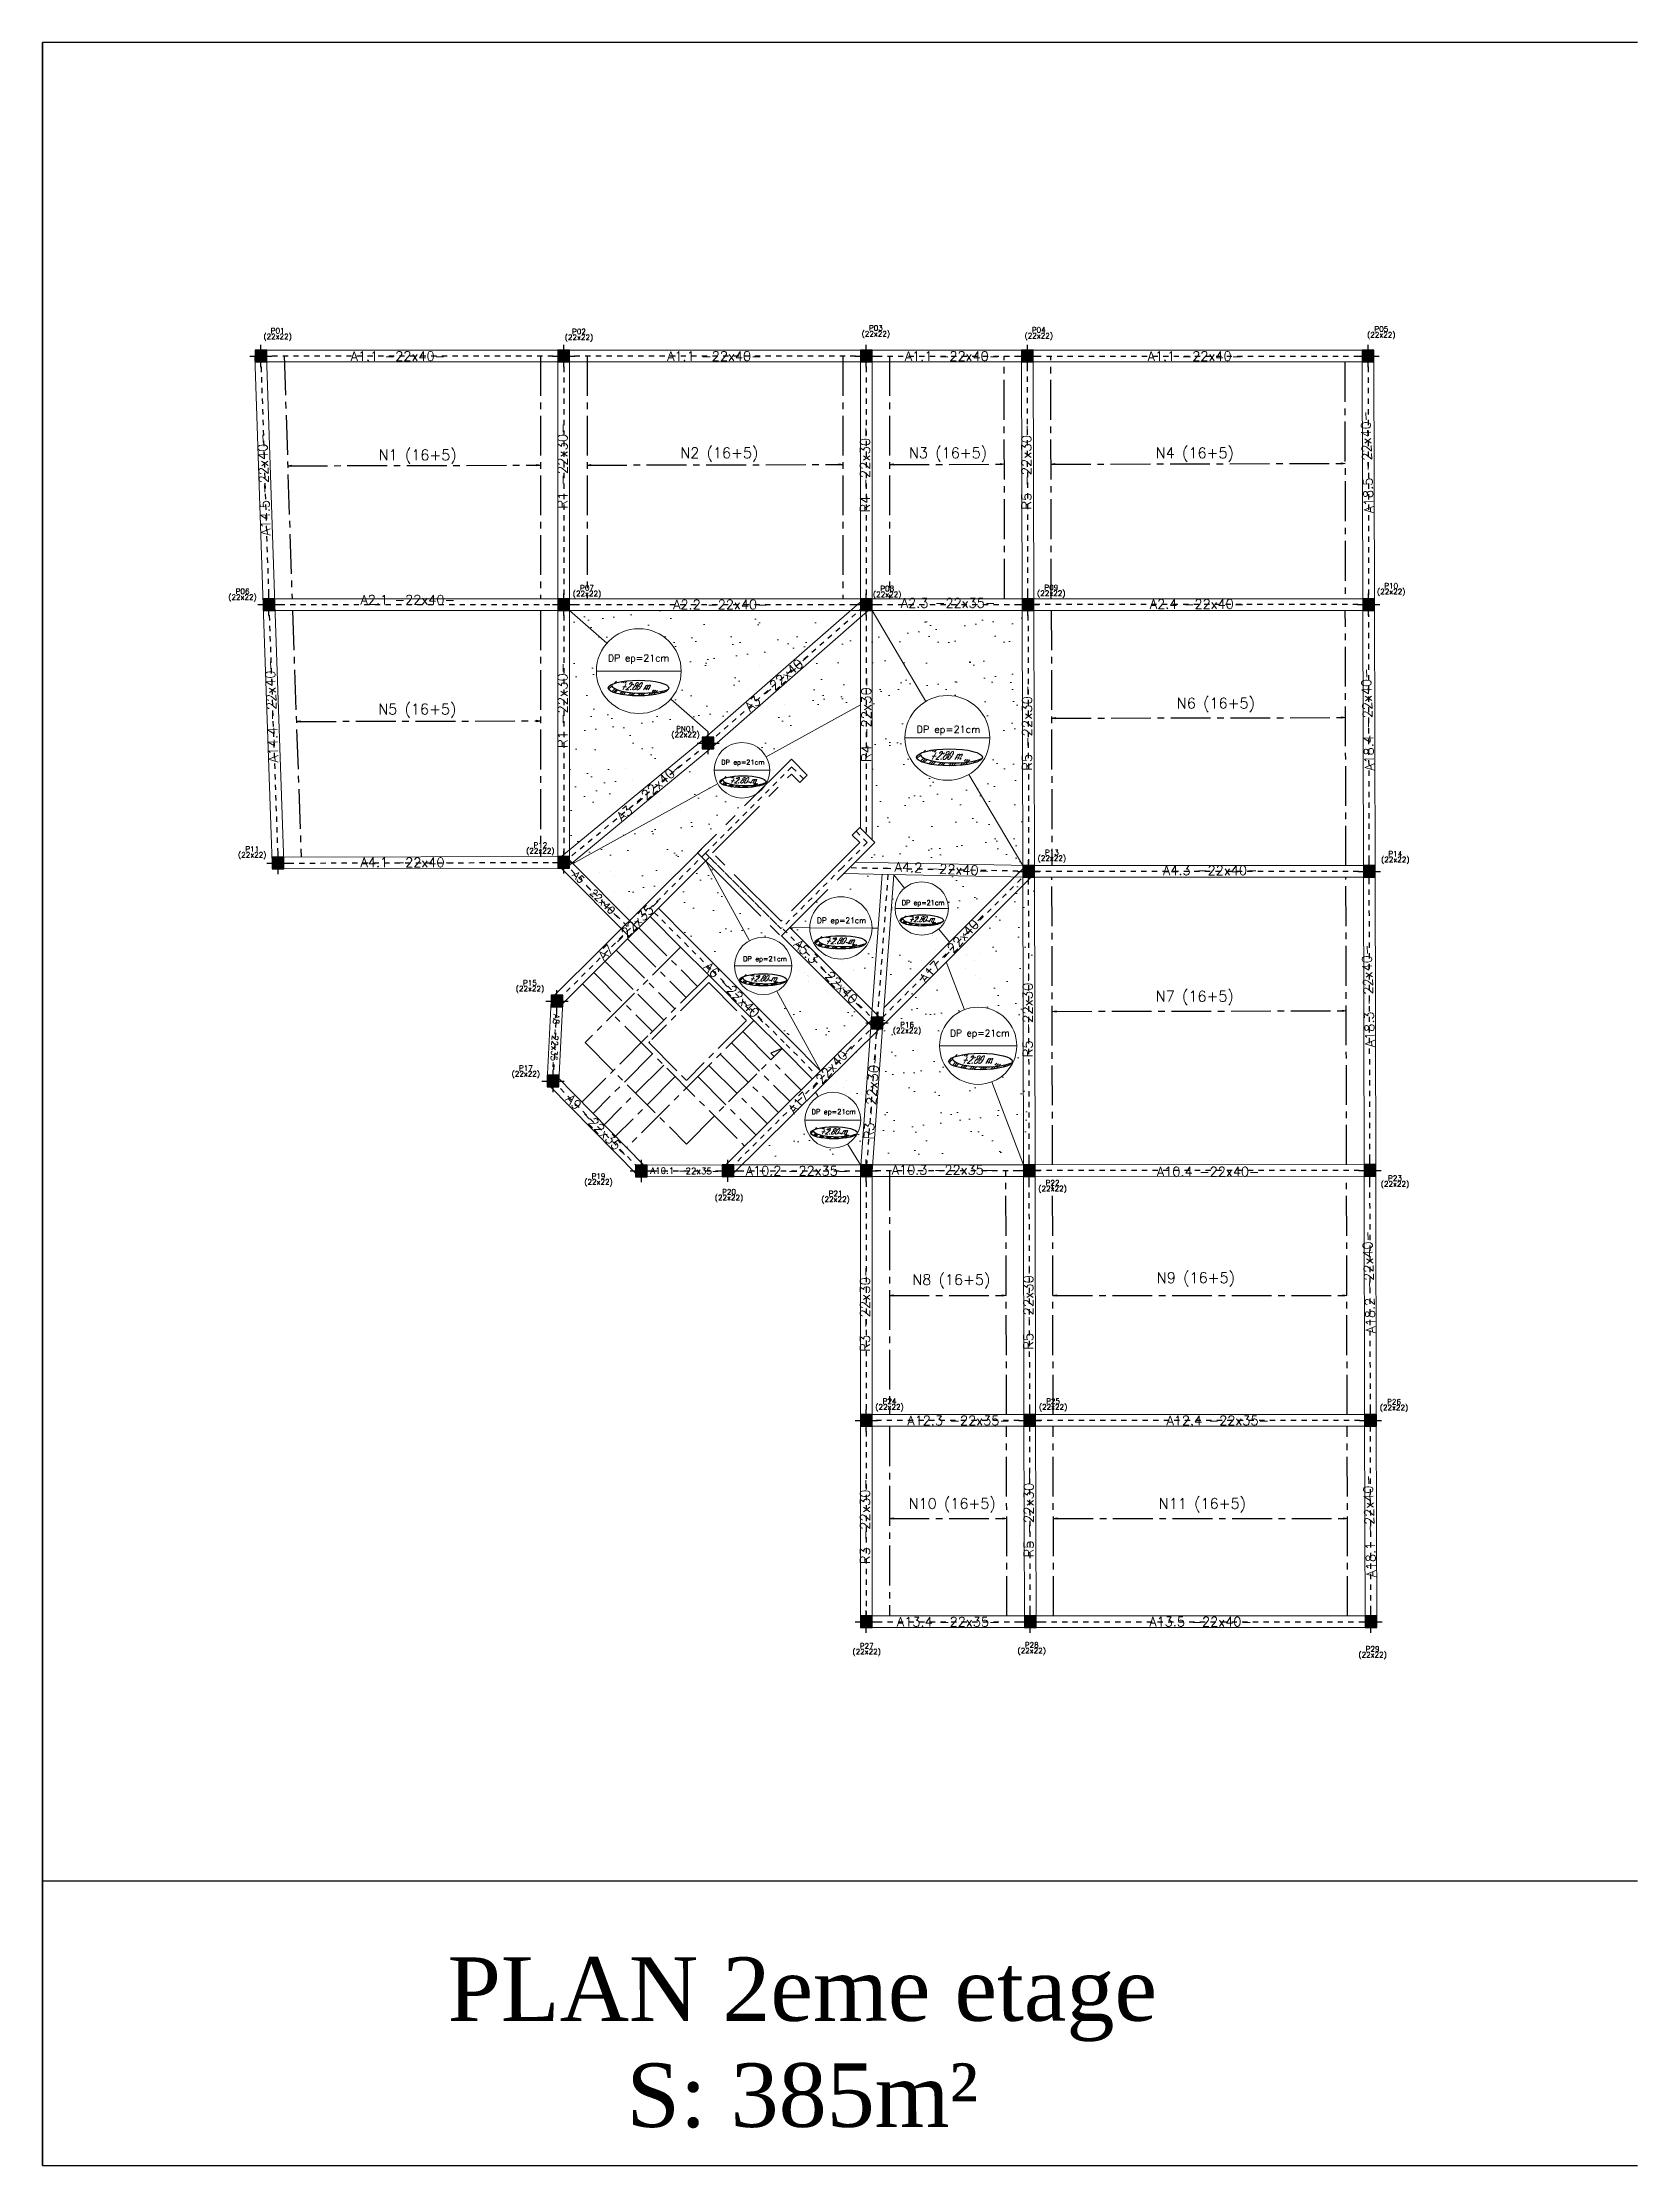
# Model space of a CAD drawing. Header units: millimetres. Extents: x 2068 to 2249, y 1667 to 1707.
# Drawn here: x 2158.69 to 2188.78, y 1667.4 to 1707.44 of the extents above; entities that cross this region are included whole.
import ezdxf
from ezdxf.enums import TextEntityAlignment as Align

# ---------------------------------------------------------------- set-up
doc = ezdxf.new("R2010")
doc.units = ezdxf.units.MM
for name, pattern in [('CENTER', [2, 1.25, -0.25, 0.25, -0.25]), ('CENTER2', [1.125, 0.75, -0.125, 0.125, -0.125]), ('CONTINU', [0])]:
    doc.linetypes.add(name, pattern=pattern)
for name, color, linetype in [('AXE', 1, 'CENTER'), ('Dalle Nervuree', 120, 'CONTINU'), ('Escalierr', 30, 'Continuous'), ('Poteaux', 7, 'Continuous'), ('texte poteau', 7, 'Continuous'), ('texte poutre', 7, 'Continuous'), ('Voiles', 6, 'CENTER')]:
    doc.layers.add(name, color=color, linetype=linetype)
for name, color, linetype, lineweight in [('dalle pleine', 170, 'Continuous', 20), ('Poutre', 50, 'Continuous', 20), ('Raidesseur', 3, 'Continuous', 20)]:
    doc.layers.add(name, color=color, linetype=linetype, lineweight=lineweight)
doc.styles.add('ROMANS', font='romans.shx', dxfattribs={"width": 0.65})
doc.styles.get("Standard").update_dxf_attribs({"font": 'arial.ttf'})
doc.styles.add('STYLE2', font='romanc.shx')
pattern_1 = [(37.5, (2124.0931, 1706.1646), (-0.025197, 0.7707295), [0, -0.608, 0, -0.68, 0, -0.65]), (7.5, (2124.0931, 1706.1646), (0.70791, 1.128858), [0, -0.328, 0, -0.548, 0, -0.21]), (327.5, (2123.6011, 1706.1646), (1.245657, 0.002264), [0, -0.2, 0, -0.72, 0, -0.94]), (317.5, (2123.6011, 1706.1646), (1.20245, 0.35107), [0, -0.1, 0, -0.472, 0, -0.54])]

msp = doc.modelspace()

# ---------------------------------------------------------------- texts
at = {"extrusion": (-0.011624, -0.019204, 0.999748), "insert": (2173.019, 1671.325, -2.767), "char_height": 1.2, "width": 29.39781, "attachment_point": 2, "text_direction": (0.999932, 0.000373, 0.011634)}
msp.add_mtext('{\\fTimes New Roman|b0|i0|c0|p18;PLAN 2eme etage\\PS: 385m²}', dxfattribs=at)
at = {"layer": 'texte poteau', "char_height": 0.1, "width": 0.7532, "attachment_point": 5, "line_spacing_factor": 0.65, "style": 'STYLE2'}
for s, insert in [('\\pxt10;P01\\P\\ptz;(22x22)', (2163.122, 1701.933)), ('\\pxt10;P02\\P\\ptz;(22x22)', (2168.806, 1701.916)), ('\\pxt10;P03\\P\\ptz;(22x22)', (2174.407, 1701.984)), ('\\pxt10;P04\\P\\ptz;(22x22)', (2177.48, 1701.947)), ('\\pxt10;P05\\P\\ptz;(22x22)', (2183.942, 1701.965)), ('\\pxt10;P06\\P\\ptz;(22x22)', (2162.46, 1697.017)), ('\\pxt10;P07\\P\\ptz;(22x22)', (2168.958, 1697.082)), ('\\pxt10;P08\\P\\ptz;(22x22)', (2174.621, 1697.068)), ('\\pxt10;P09\\P\\ptz;(22x22)', (2177.716, 1697.089)), ('\\pxt10;P10\\P\\ptz;(22x22)', (2184.129, 1697.121)), ('\\pxt10;PN01\\P\\ptz;(22x22)', (2170.817, 1694.425)), ('\\pxt10;P11\\P\\ptz;(22x22)', (2162.643, 1692.157)), ('\\pxt10;P12\\P\\ptz;(22x22)', (2168.078, 1692.231)), ('\\pxt10;P13\\P\\ptz;(22x22)', (2177.727, 1692.092)), ('\\pxt10;P14\\P\\ptz;(22x22)', (2184.206, 1692.066)), ('\\pxt10;P15\\P\\ptz;(22x22)', (2167.882, 1689.631)), ('\\pxt10;P16\\P\\ptz;(22x22)', (2174.995, 1688.843)), ('\\pxt10;P17\\P\\ptz;(22x22)', (2167.804, 1688.025)), ('\\pxt10;P19\\P\\ptz;(22x22)', (2169.175, 1685.986)), ('\\pxt10;P22\\P\\ptz;(22x22)', (2177.741, 1685.861)), ('\\pxt10;P23\\P\\ptz;(22x22)', (2184.2, 1685.948)), ('\\pxt10;P20\\P\\ptz;(22x22)', (2171.637, 1685.69)), ('\\pxt10;P21\\P\\ptz;(22x22)', (2173.647, 1685.659)), ('\\pxt10;P24\\P\\ptz;(22x22)', (2174.665, 1681.742)), ('\\pxt10;P25\\P\\ptz;(22x22)', (2177.75, 1681.742)), ('\\pxt10;P26\\P\\ptz;(22x22)', (2184.182, 1681.731)), ('\\pxt10;P27\\P\\ptz;(22x22)', (2174.234, 1677.126)), ('\\pxt10;P28\\P\\ptz;(22x22)', (2177.347, 1677.145)), ('\\pxt10;P29\\P\\ptz;(22x22)', (2183.778, 1677.069))]:
    msp.add_mtext(s, dxfattribs=dict(at, insert=insert))
at = {"layer": 'texte poutre', "style": 'STYLE2'}
for s, height, p in [('A1.1 -22x40-', 0.17856, (2165.39, 1701.524)), ('A1.1 -22x40-', 0.17856, (2171.361, 1701.524)), ('A1.1 -22x40-', 0.17856, (2175.844, 1701.524)), ('A1.1 -22x40-', 0.17856, (2180.425, 1701.524)), ('N1 (16+5)', 0.2, (2165.763, 1699.646)), ('N2 (16+5)', 0.2, (2171.454, 1699.685)), ('N3 (16+5)', 0.2, (2175.768, 1699.685)), ('N4 (16+5)', 0.2, (2180.423, 1699.685)), ('A2.1 -22x40-', 0.17856, (2165.577, 1696.929)), ('A2.2 -22x40-', 0.17856, (2171.474, 1696.839)), ('A2.3 -22x35-', 0.17856, (2175.77, 1696.868)), ('A2.4 -22x40-', 0.17856, (2180.467, 1696.849)), ('DP ep=21cm', 0.1293, (2169.931, 1695.807)), ('N6 (16+5)', 0.2, (2180.821, 1694.964)), ('N5 (16+5)', 0.2, (2165.757, 1694.852)), ('DP ep=21cm', 0.1346, (2175.776, 1694.463)), ('DP ep=21cm', 0.0911, (2171.898, 1693.85)), ('A4.1 -22x40-', 0.17856, (2165.578, 1691.977)), ('A4.3 -22x40-', 0.17856, (2180.715, 1691.826)), ('DP ep=21cm', 0.0901, (2175.3, 1691.2)), ('DP ep=21cm', 0.1039, (2173.759, 1690.864)), ('DP ep=21cm', 0.0926, (2172.315, 1690.141)), ('N7 (16+5)', 0.2, (2180.422, 1689.437)), ('DP ep=21cm', 0.1256, (2176.37, 1688.736)), ('DP ep=21cm', 0.0934, (2173.611, 1687.256)), ('A10.2 -22x35-', 0.17856, (2172.92, 1686.159)), ('A10.3 -22x35-', 0.17856, (2175.674, 1686.176)), ('A10.4 -22x40-', 0.17856, (2180.677, 1686.142)), ('N9 (16+5)', 0.2, (2180.444, 1684.127)), ('N8 (16+5)', 0.2, (2175.83, 1684.091)), ('A12.3 -22x35-', 0.17856, (2175.968, 1681.449)), ('A12.4 -22x35-', 0.17856, (2180.857, 1681.449)), ('N10 (16+5)', 0.2, (2175.846, 1679.869)), ('N11 (16+5)', 0.2, (2180.566, 1679.869)), ('A13.4 -22x35-', 0.17856, (2175.772, 1677.653)), ('A13.5 -22x40-', 0.17856, (2180.533, 1677.654))]:
    msp.add_text(s, height=height, dxfattribs=at).set_placement(p, align=Align.MIDDLE)
for s, height, rotation, p in [('A18.5 -22x40-', 0.17856, 92.0777, (2183.674, 1699.525)), ('A14.5 -22x40-', 0.17856, 92.0777, (2162.864, 1699.102)), ('R1 -22x30-', 0.1829, 90, (2168.496, 1699.454)), ('R4 -22x30-', 0.1829, 90, (2174.203, 1699.38)), ('R5 -22x30-', 0.1829, 90, (2177.248, 1699.433)), ('A3 -22x40-', 0.1786, 41.2219, (2172.561, 1695.383)), ('A14.4 -22x40-', 0.17856, 92.0777, (2163.009, 1694.825)), ('R1 -22x30-', 0.1829, 90, (2168.496, 1694.939)), ('R4 -22x30-', 0.1829, 90, (2174.225, 1694.675)), ('A18.4 -22x40-', 0.17856, 92.0777, (2183.685, 1694.669)), ('R5 -22x30-', 0.1829, 90, (2177.259, 1694.508)), ('A3 -22x40-', 0.1786, 41.2219, (2170.141, 1693.316)), ('A4.2 -22x40-', 0.17856, 357.3805, (2175.653, 1691.855)), ('A5 -22x40-', 0.1377, 314.867, (2169.14, 1691.349)), ('A7 -22x35-', 0.1786, 44.867, (2169.762, 1690.724)), ('A17 -22x40-', 0.17856, 47.1088, (2175.858, 1690.377)), ('A5.3 -22x40-', 0.17856, 314.7597, (2173.533, 1689.845)), ('A18.3 -22x40-', 0.17856, 92.0777, (2183.697, 1689.456)), ('A6 -22x40-', 0.1786, 314.971, (2171.758, 1689.5)), ('R5 -22x30-', 0.1829, 90, (2177.271, 1689.104)), ('A8 -22x35-', 0.1168, 266.4568, (2168.354, 1688.606)), ('A17 -22x40-', 0.17856, 47.3943, (2173.38, 1687.908)), ('R3 -22x30-', 0.1829, 85.7587, (2174.327, 1687.554)), ('A9 -22x35-', 0.1786, 314.497, (2169.15, 1687.005)), ('A10.1 -22x35-', 0.11926, 359.497, (2170.799, 1686.157)), ('A18.2 -22x40-', 0.17856, 92.0777, (2183.709, 1684.057)), ('R3 -22x30-', 0.1829, 90, (2174.202, 1683.549)), ('R5 -22x30-', 0.1829, 90, (2177.284, 1683.587)), ('R3 -22x30-', 0.1829, 90, (2174.203, 1679.545)), ('R5 -22x30-', 0.1829, 90, (2177.292, 1679.671)), ('A18.1 -22x40-', 0.17856, 92.0777, (2183.72, 1679.454))]:
    msp.add_text(s, height=height, rotation=rotation, dxfattribs=at).set_placement(p, align=Align.MIDDLE)
at = {"layer": 'texte poutre', "style": 'ROMANS', "oblique": 30, "width": 0.65}
for height, p in [(0.1373, (2169.582, 1695.228)), (0.1489, (2175.418, 1693.918)), (0.1044, (2171.636, 1693.47)), (0.0984, (2175.025, 1690.854)), (0.1168, (2173.447, 1690.437)), (0.1065, (2172.013, 1689.734)), (0.1441, (2176.015, 1688.183)), (0.1054, (2173.348, 1686.848))]:
    msp.add_text('+2.80 m', height=height, dxfattribs=at).set_placement(p)

# ---------------------------------------------------------------- blocks, each defined once
blk = doc.blocks.new('22x22')
at = {"layer": 'AXE', "linetype": 'Continuous', "true_color": 0x293189}
h = blk.add_hatch(color=177, dxfattribs=at)
h.dxf.hatch_style = 1
h.paths.add_polyline_path([(3053.938, 1761.828), (3053.828, 1761.828), (3053.828, 1761.718), (3053.938, 1761.718)])
h.paths.add_polyline_path([(3053.828, 1761.828), (3053.718, 1761.828), (3053.718, 1761.718), (3053.728, 1761.718), (3053.828, 1761.718), (3053.828, 1761.718)])
h.paths.add_polyline_path([(3053.828, 1761.718), (3053.728, 1761.718), (3053.718, 1761.718), (3053.718, 1761.608), (3053.828, 1761.608), (3053.828, 1761.618)])
h.paths.add_polyline_path([(3053.938, 1761.718), (3053.828, 1761.718), (3053.828, 1761.718), (3053.828, 1761.618), (3053.828, 1761.608), (3053.938, 1761.608)])
at = {"layer": 'Poteaux', "linetype": 'Continuous'}
for p, q in [((3053.618, 1761.718), (3053.728, 1761.718)), ((3053.728, 1761.718), (3053.828, 1761.718)), ((3053.828, 1761.828), (3053.828, 1761.928)), ((3053.828, 1761.718), (3053.828, 1761.828)), ((3053.828, 1761.718), (3053.938, 1761.718)), ((3053.828, 1761.618), (3053.828, 1761.718)), ((3053.828, 1761.508), (3053.828, 1761.618)), ((3053.938, 1761.718), (3054.038, 1761.718))]:
    blk.add_line(p, q, dxfattribs=at)
at = {"layer": 'Poteaux'}
blk.add_lwpolyline([(3053.938, 1761.608), (3053.938, 1761.828), (3053.718, 1761.828), (3053.718, 1761.608), (3053.938, 1761.608)], close=True, dxfattribs=at)
blk = doc.blocks.new('_ClosedBlank')
at = {"color": 0, "linetype": 'ByBlock', "lineweight": -2}
for p, q in [((-1, 0.17), (0, 0)), ((-1, 0.17), (-1, -0.17)), ((0, 0), (-1, -0.17))]:
    blk.add_line(p, q, dxfattribs=at)

# ---------------------------------------------------------------- hatches: boundary and pattern name
at = {"layer": 'dalle pleine', "linetype": 'Continuous'}
h = msp.add_hatch(dxfattribs=at)
h.set_pattern_fill('AR-SAND', scale=0.4)
h.set_pattern_definition(pattern_1)
h.paths.add_polyline_path([(2173.933, 1696.729), (2168.628, 1696.729), (2169.334, 1696.11, -0.692128), (2170.735, 1695.583, -0.181944), (2170.537, 1695.055), (2171.243, 1694.436), (2171.243, 1694.373)])
h.paths.add_polyline_path([(2171.133, 1694.278), (2171.133, 1694.336), (2171.201, 1694.336), (2171.243, 1694.373), (2171.243, 1694.436), (2170.537, 1695.055, -0.692128), (2169.135, 1695.583, -0.181944), (2169.334, 1696.11), (2168.628, 1696.729), (2168.628, 1692.207)])
h = msp.add_hatch(dxfattribs=at)
h.set_pattern_fill('AR-SAND', scale=0.4)
h.set_pattern_definition(pattern_1)
h.paths.add_polyline_path([(2174.335, 1696.729), (2175.349, 1695.013, -0.580692), (2176.556, 1694.324, -0.265269), (2176.163, 1693.635), (2177.177, 1691.918), (2177.167, 1696.729), (2177.166, 1696.729)])
h.paths.add_polyline_path([(2174.956, 1694.324, -0.265269), (2175.349, 1695.013), (2174.335, 1696.729), (2174.335, 1692.401), (2174.386, 1692.35), (2174.016, 1691.979), (2174.644, 1691.967), (2177.177, 1691.918), (2176.163, 1693.635, -0.580692)])
h.paths.add_polyline_path([(2177.396, 1693.552), (2177.396, 1695.464), (2177.122, 1695.464), (2177.122, 1693.552)], flags=9)
h = msp.add_hatch(dxfattribs=at)
h.set_pattern_fill('AR-SAND', scale=0.4)
h.set_pattern_definition(pattern_1)
h.paths.add_polyline_path([(2171.353, 1694.177), (2171.353, 1694.116), (2171.282, 1694.116), (2168.691, 1691.974), (2168.728, 1691.974), (2171.422, 1693.46, -0.126718), (2171.356, 1693.713, -0.775068), (2172.34, 1693.966), (2174.115, 1694.946), (2174.115, 1696.597)])
h.paths.add_polyline_path([(2169.531, 1692.603), (2170.928, 1693.827), (2170.751, 1694.028), (2169.354, 1692.804)], flags=24)
h = msp.add_hatch(dxfattribs=at)
h.set_pattern_fill('AR-SAND', scale=0.4)
h.set_pattern_definition(pattern_1)
h.paths.add_polyline_path([(2172.16, 1693.27, -0.431149), (2171.422, 1693.46), (2168.728, 1691.974), (2168.691, 1691.974), (2168.681, 1691.966), (2169.762, 1690.88), (2171.044, 1692.157), (2171.045, 1692.155)])
h = msp.add_hatch(dxfattribs=at)
h.set_pattern_fill('AR-SAND', scale=0.4)
h.set_pattern_definition(pattern_1)
h.paths.add_polyline_path([(2171.2, 1692.001), (2170.305, 1691.11), (2170.879, 1690.534), (2171.409, 1690.004), (2172.262, 1689.151), (2172.793, 1688.62), (2173.363, 1688.046), (2172.541, 1689.549, -0.569671), (2171.74, 1690.023, -0.274152), (2172.022, 1690.498)])
h = msp.add_hatch(dxfattribs=at)
h.set_pattern_fill('AR-SAND', scale=0.4)
h.set_pattern_definition(pattern_1)
h.paths.add_polyline_path([(2172.629, 1690.592), (2172.619, 1690.582), (2171.353, 1691.848), (2171.2, 1692.001), (2172.022, 1690.498, -0.569671), (2172.822, 1690.023, -0.274152), (2172.541, 1689.549), (2173.363, 1688.046), (2174.273, 1688.949)])
h = msp.add_hatch(dxfattribs=at)
h.set_pattern_fill('AR-SAND', scale=0.4)
h.set_pattern_definition(pattern_1)
h.paths.add_polyline_path([(2174.524, 1691.749), (2173.8, 1691.763), (2172.785, 1690.748), (2173.158, 1690.744, -1), (2174.335, 1690.733), (2174.449, 1690.732)])
h.paths.add_polyline_path([(2174.449, 1690.732), (2174.335, 1690.733, -1), (2173.158, 1690.744), (2172.785, 1690.748), (2174.337, 1689.196)])
h.paths.add_polyline_path([(2174.481, 1688.223), (2174.623, 1690.13), (2174.349, 1690.151), (2174.208, 1688.244)], flags=9)
h = msp.add_hatch(dxfattribs=at)
h.set_pattern_fill('AR-SAND', scale=0.4)
h.set_pattern_definition(pattern_1)
h.paths.add_polyline_path([(2177.398, 1691.696), (2177.177, 1691.696), (2174.548, 1689.067), (2174.539, 1688.944), (2174.539, 1688.838), (2174.531, 1688.838), (2174.343, 1686.269), (2177.19, 1686.271), (2176.595, 1687.836, -0.525051), (2175.609, 1688.517, -1), (2177.064, 1688.517, -0.311431), (2176.595, 1687.836), (2177.19, 1686.271), (2177.3, 1686.271), (2177.41, 1686.271)])
h.paths.add_polyline_path([(2177.409, 1688.148), (2177.409, 1690.06), (2177.134, 1690.06), (2177.134, 1688.148)], flags=25)
h = msp.add_hatch(dxfattribs=at)
h.set_pattern_fill('AR-SAND', scale=0.4)
h.set_pattern_definition(pattern_1)
h.paths.add_polyline_path([(2177.027, 1691.701), (2174.744, 1691.745), (2174.744, 1691.739), (2174.949, 1691.492, -0.63569), (2175.774, 1691.106, -0.222726), (2175.593, 1690.719), (2175.798, 1690.473)])
h.paths.add_polyline_path([(2175.798, 1690.473), (2175.593, 1690.719, -0.63569), (2174.768, 1691.106, -0.222726), (2174.949, 1691.492), (2174.744, 1691.739), (2174.56, 1689.235)])
h = msp.add_hatch(dxfattribs=at)
h.set_pattern_fill('AR-SAND', scale=0.4)
h.set_pattern_definition(pattern_1)
h.paths.add_polyline_path([(2174.298, 1688.663), (2173.269, 1687.643), (2173.319, 1687.561, -0.586883), (2174.122, 1687.112, -0.260332), (2173.872, 1686.664), (2174.115, 1686.269), (2174.123, 1686.269)])
h.paths.add_polyline_path([(2173.069, 1687.112, -0.260332), (2173.319, 1687.561), (2173.269, 1687.643), (2171.883, 1686.268), (2174.115, 1686.269), (2174.115, 1686.269), (2173.872, 1686.664, -0.586883)])
h.paths.add_polyline_path([(2174.481, 1688.223), (2174.623, 1690.13), (2174.349, 1690.151), (2174.208, 1688.244)], flags=9)
h = msp.add_hatch(dxfattribs=at)
h.set_pattern_fill('AR-SAND', scale=0.4)
h.set_pattern_definition(pattern_1)
h.paths.add_polyline_path([(2175.609, 1688.517, -0.311431), (2176.078, 1689.197), (2175.735, 1690.099), (2174.539, 1688.903), (2174.539, 1688.838), (2174.531, 1688.838), (2174.343, 1686.269), (2177.19, 1686.271), (2176.595, 1687.836, -0.525051)])
at = {"layer": 'texte poutre'}
h = msp.add_hatch(dxfattribs=at)
h.set_pattern_fill('GOST_GROUND', color=256, scale=0.013389, style=0)
h.set_pattern_definition([(45, (36605.35897, -4254.25171), (0.1893555743, -1e-17), [0.2677892213]), (45, (36605.39913, -4254.25171), (0.1893555743, -1e-17), [0.2677892213]), (45, (36605.4393, -4254.25171), (0.1893555743, -1e-17), [0.2677892213])])
edge = h.paths.add_edge_path()
edge.add_ellipse((2170, 1695.315), major_axis=(0.571, 0), ratio=0.257456, start_angle=171.1582, end_angle=330.0477, ccw=False)
edge.add_ellipse((2169.931, 1695.264), major_axis=(0.571, 0), ratio=0.257456, start_angle=150.0477, end_angle=351.1582)
h = msp.add_hatch(dxfattribs=at)
h.set_pattern_fill('GOST_GROUND', color=256, scale=0.014519, style=0)
h.set_pattern_definition([(45, (39516.14114, -4757.45031), (0.20532930636, -1e-17), [0.2903794898]), (45, (39516.1847, -4757.45031), (0.20532930636, -1e-17), [0.2903794898]), (45, (39516.22826, -4757.45031), (0.20532930636, -1e-17), [0.2903794898])])
edge = h.paths.add_edge_path()
edge.add_ellipse((2175.871, 1694.012), major_axis=(0.62, 0), ratio=0.257456, start_angle=171.1582, end_angle=330.0477, ccw=False)
edge.add_ellipse((2175.796, 1693.957), major_axis=(0.62, 0), ratio=0.257456, start_angle=150.0477, end_angle=351.1582)
h = msp.add_hatch(dxfattribs=at)
h.set_pattern_fill('GOST_GROUND', color=256, scale=0.010182, style=0)
h.set_pattern_definition([(45, (28357.34061, -2830.64285), (0.1439900482, -9e-18), [0.203632679]), (45, (28357.37116, -2830.64285), (0.1439900482, -9e-18), [0.203632679]), (45, (28357.4017, -2830.64285), (0.1439900482, -9e-18), [0.203632679])])
edge = h.paths.add_edge_path()
edge.add_ellipse((2171.954, 1693.535), major_axis=(0.435, 0), ratio=0.257456, start_angle=171.1582, end_angle=330.0477, ccw=False)
edge.add_ellipse((2171.901, 1693.497), major_axis=(0.435, 0), ratio=0.257456, start_angle=150.0477, end_angle=351.1582)
h = msp.add_hatch(dxfattribs=at)
h.set_pattern_fill('GOST_GROUND', color=256, scale=0.009597, style=0)
h.set_pattern_definition([(45, (26858.05497, -2573.6407), (0.13572713436, -9e-18), [0.1919471542]), (45, (26858.08376, -2573.6407), (0.13572713436, -9e-18), [0.1919471542]), (45, (26858.11255, -2573.6407), (0.13572713436, -9e-18), [0.1919471542])])
edge = h.paths.add_edge_path()
edge.add_ellipse((2175.325, 1690.916), major_axis=(0.41, 0), ratio=0.257456, start_angle=171.1582, end_angle=330.0477, ccw=False)
edge.add_ellipse((2175.275, 1690.88), major_axis=(0.41, 0), ratio=0.257456, start_angle=150.0477, end_angle=351.1582)
h = msp.add_hatch(dxfattribs=at)
h.set_pattern_fill('GOST_GROUND', color=256, scale=0.011383, style=0)
h.set_pattern_definition([(45, (31450.17509, -3367.7123), (0.1609869811, -1e-17), [0.227669972]), (45, (31450.20924, -3367.7123), (0.1609869811, -1e-17), [0.227669972]), (45, (31450.24339, -3367.7123), (0.1609869811, -1e-17), [0.227669972])])
edge = h.paths.add_edge_path()
edge.add_ellipse((2173.802, 1690.511), major_axis=(0.486, 0), ratio=0.257456, start_angle=171.1582, end_angle=330.0477, ccw=False)
edge.add_ellipse((2173.743, 1690.468), major_axis=(0.486, 0), ratio=0.257456, start_angle=150.0477, end_angle=351.1582)
h = msp.add_hatch(dxfattribs=at)
h.set_pattern_fill('GOST_GROUND', color=256, scale=0.010386, style=0)
h.set_pattern_definition([(45, (28883.74763, -2925.26134), (0.14688258585, -9e-18), [0.207723345]), (45, (28883.77879, -2925.26134), (0.14688258585, -9e-18), [0.207723345]), (45, (28883.80995, -2925.26134), (0.14688258585, -9e-18), [0.207723345])])
edge = h.paths.add_edge_path()
edge.add_ellipse((2172.337, 1689.801), major_axis=(0.443, 0), ratio=0.257456, start_angle=171.1582, end_angle=330.0477, ccw=False)
edge.add_ellipse((2172.283, 1689.761), major_axis=(0.443, 0), ratio=0.257456, start_angle=150.0477, end_angle=351.1582)
h = msp.add_hatch(dxfattribs=at)
h.set_pattern_fill('GOST_GROUND', color=256, scale=0.014053, style=0)
h.set_pattern_definition([(45, (38318.56302, -4556.17705), (0.19874077665, -1e-17), [0.2810619017]), (45, (38318.60517, -4556.17705), (0.19874077665, -1e-17), [0.2810619017]), (45, (38318.64733, -4556.17705), (0.19874077665, -1e-17), [0.2810619017])])
edge = h.paths.add_edge_path()
edge.add_ellipse((2176.454, 1688.273), major_axis=(0.6, 0), ratio=0.257456, start_angle=171.1582, end_angle=330.0477, ccw=False)
edge.add_ellipse((2176.381, 1688.22), major_axis=(0.6, 0), ratio=0.257456, start_angle=150.0477, end_angle=351.1582)
h = msp.add_hatch(dxfattribs=at)
h.set_pattern_fill('GOST_GROUND', color=256, scale=0.010281, style=0)
h.set_pattern_definition([(45, (28614.15475, -2881.33858), (0.14539280357, -9e-18), [0.2056164747]), (45, (28614.18559, -2881.33858), (0.14539280357, -9e-18), [0.2056164747]), (45, (28614.21644, -2881.33858), (0.14539280357, -9e-18), [0.2056164747])])
edge = h.paths.add_edge_path()
edge.add_ellipse((2173.669, 1686.914), major_axis=(0.439, 0), ratio=0.257456, start_angle=171.1582, end_angle=330.0477, ccw=False)
edge.add_ellipse((2173.616, 1686.875), major_axis=(0.439, 0), ratio=0.257456, start_angle=150.0477, end_angle=351.1582)

# ---------------------------------------------------------------- linework, layer by layer
for p, q in [((2158.685, 1667.396), (2158.685, 1707.44)), ((2188.776, 1707.44), (2158.685, 1707.44)), ((2158.685, 1707.44), (2158.685, 1667.396)), ((2158.685, 1672.769), (2188.776, 1672.769)), ((2158.685, 1667.396), (2188.776, 1667.396))]:
    msp.add_line(p, q)
at = {"layer": 'AXE', "linetype": 'CENTER2', "ltscale": 0.02}
for p, q in [((2168.518, 1701.524), (2162.804, 1701.524)), ((2162.804, 1701.524), (2162.956, 1696.839)), ((2174.225, 1701.524), (2168.518, 1701.524)), ((2168.518, 1701.524), (2168.518, 1696.839)), ((2174.225, 1701.524), (2174.225, 1696.839)), ((2174.225, 1701.524), (2183.692, 1701.524)), ((2177.276, 1696.839), (2177.266, 1701.524)), ((2183.692, 1701.523), (2183.703, 1696.839)), ((2162.956, 1696.839), (2168.518, 1696.839)), ((2162.956, 1696.839), (2162.956, 1696.839)), ((2162.956, 1696.839), (2163.129, 1691.962)), ((2168.518, 1696.839), (2174.225, 1696.839)), ((2168.518, 1696.839), (2168.518, 1696.839)), ((2168.518, 1696.839), (2168.518, 1691.974)), ((2171.243, 1694.226), (2174.225, 1696.839)), ((2174.225, 1696.839), (2177.276, 1696.839)), ((2174.225, 1696.839), (2174.225, 1696.839)), ((2174.225, 1696.839), (2174.225, 1692.511)), ((2183.703, 1696.839), (2177.276, 1696.839)), ((2177.276, 1696.839), (2177.288, 1691.806)), ((2183.714, 1691.806), (2183.703, 1696.839)), ((2168.518, 1691.974), (2171.243, 1694.226)), ((2171.193, 1692.149), (2172.819, 1693.776)), ((2173.043, 1693.552), (2172.819, 1693.776)), ((2174.245, 1692.35), (2173.769, 1691.873)), ((2174.245, 1692.35), (2174.033, 1692.562)), ((2163.129, 1691.962), (2168.518, 1691.974)), ((2163.129, 1691.962), (2163.129, 1691.962)), ((2171.193, 1692.149), (2168.391, 1689.359)), ((2168.518, 1691.974), (2168.518, 1691.974)), ((2168.518, 1691.974), (2169.762, 1690.724)), ((2171.193, 1692.149), (2172.619, 1690.723)), ((2173.769, 1691.873), (2172.636, 1690.741)), ((2174.642, 1691.857), (2173.908, 1691.871)), ((2177.288, 1691.806), (2174.642, 1691.857)), ((2177.288, 1691.806), (2174.429, 1688.948)), ((2174.634, 1691.747), (2174.429, 1688.948)), ((2177.3, 1686.161), (2177.288, 1691.806)), ((2183.714, 1691.806), (2177.288, 1691.806)), ((2177.288, 1691.806), (2177.288, 1691.806)), ((2183.727, 1686.165), (2183.714, 1691.806)), ((2169.762, 1690.724), (2169.762, 1690.724)), ((2174.429, 1688.948), (2172.636, 1690.741)), ((2168.391, 1689.359), (2168.317, 1687.852)), ((2174.429, 1688.948), (2171.615, 1686.158)), ((2174.429, 1688.948), (2174.225, 1686.159)), ((2174.429, 1688.948), (2174.429, 1688.948)), ((2168.317, 1687.852), (2169.983, 1686.157)), ((2169.983, 1686.157), (2171.615, 1686.158)), ((2169.983, 1686.157), (2169.983, 1686.157)), ((2171.615, 1686.158), (2174.225, 1686.159)), ((2171.615, 1686.158), (2171.615, 1686.158)), ((2177.3, 1686.161), (2174.225, 1686.159)), ((2174.225, 1686.159), (2174.225, 1681.449)), ((2174.225, 1686.159), (2174.225, 1686.159)), ((2183.727, 1686.165), (2177.3, 1686.161)), ((2177.311, 1681.449), (2177.3, 1686.161)), ((2177.3, 1686.161), (2177.3, 1686.161)), ((2183.737, 1681.449), (2183.727, 1686.165)), ((2177.311, 1681.449), (2174.225, 1681.449)), ((2174.225, 1681.449), (2174.225, 1677.653)), ((2174.225, 1681.449), (2174.225, 1681.449)), ((2177.319, 1677.654), (2177.311, 1681.449)), ((2183.737, 1681.449), (2177.311, 1681.449)), ((2177.311, 1681.449), (2177.311, 1681.449)), ((2183.746, 1677.654), (2183.737, 1681.449)), ((2174.225, 1677.653), (2177.319, 1677.654)), ((2174.225, 1677.653), (2174.225, 1677.653)), ((2177.319, 1677.654), (2183.746, 1677.654)), ((2177.319, 1677.654), (2177.319, 1677.654))]:
    msp.add_line(p, q, dxfattribs=at)
msp.add_lwpolyline([(2170.227, 1691.033), (2170.801, 1690.456), (2171.332, 1689.926), (2172.185, 1689.073), (2172.715, 1688.543), (2173.285, 1687.968)], dxfattribs=at)
at = {"layer": 'Dalle Nervuree', "linetype": 'CENTER2', "lineweight": 30}
for p, q in [((2163.244, 1701.538), (2163.393, 1696.949)), ((2168.078, 1701.524), (2168.078, 1696.949)), ((2168.958, 1701.524), (2168.958, 1696.949)), ((2173.785, 1701.524), (2173.785, 1696.949)), ((2174.665, 1701.524), (2174.665, 1696.949)), ((2176.836, 1696.949), (2176.826, 1701.523)), ((2177.716, 1696.949), (2177.706, 1701.525)), ((2183.252, 1701.413), (2183.263, 1696.949)), ((2163.311, 1699.456), (2168.078, 1699.467)), ((2168.958, 1699.469), (2173.785, 1699.479)), ((2174.665, 1699.481), (2176.83, 1699.485)), ((2177.71, 1699.487), (2183.257, 1699.499)), ((2163.4, 1696.729), (2163.565, 1692.073)), ((2168.078, 1696.729), (2168.078, 1692.083)), ((2176.836, 1696.838), (2176.836, 1696.839)), ((2177.717, 1696.729), (2177.727, 1691.916)), ((2183.274, 1691.916), (2183.263, 1696.729)), ((2177.721, 1694.695), (2183.267, 1694.707)), ((2163.474, 1694.634), (2168.078, 1694.644)), ((2177.74, 1686.271), (2177.728, 1691.696)), ((2183.287, 1686.275), (2183.274, 1691.696)), ((2177.733, 1689.165), (2183.28, 1689.177)), ((2174.665, 1686.159), (2174.665, 1681.559)), ((2176.871, 1681.559), (2176.86, 1686.16)), ((2177.74, 1686.161), (2177.74, 1686.162)), ((2177.751, 1681.559), (2177.74, 1686.051)), ((2183.297, 1681.559), (2183.287, 1686.055)), ((2174.665, 1683.806), (2176.865, 1683.806)), ((2177.745, 1683.807), (2183.292, 1683.807)), ((2177.751, 1681.449), (2177.751, 1681.45)), ((2174.665, 1681.339), (2174.665, 1677.763)), ((2176.879, 1677.763), (2176.871, 1681.339)), ((2177.759, 1677.764), (2177.751, 1681.339)), ((2183.306, 1677.764), (2183.298, 1681.339)), ((2174.665, 1679.601), (2176.875, 1679.601)), ((2177.755, 1679.601), (2183.302, 1679.602))]:
    msp.add_line(p, q, dxfattribs=at)
at = {"layer": 'dalle pleine', "linetype": 'Continuous'}
for p, q in [((2168.628, 1696.729), (2169.334, 1696.11)), ((2174.335, 1696.729), (2175.349, 1695.013)), ((2169.135, 1695.583), (2170.735, 1695.583)), ((2170.537, 1695.055), (2171.243, 1694.436)), ((2172.34, 1693.966), (2174.115, 1694.946)), ((2174.956, 1694.324), (2176.556, 1694.324)), ((2168.728, 1691.974), (2171.422, 1693.46)), ((2171.356, 1693.713), (2172.405, 1693.713)), ((2176.163, 1693.635), (2177.177, 1691.918)), ((2171.2, 1692.001), (2172.022, 1690.498)), ((2174.744, 1691.739), (2174.949, 1691.492)), ((2174.768, 1691.106), (2175.774, 1691.106)), ((2172.785, 1690.748), (2173.158, 1690.744)), ((2173.158, 1690.744), (2174.335, 1690.733)), ((2174.335, 1690.733), (2174.449, 1690.732)), ((2175.593, 1690.719), (2175.798, 1690.473)), ((2171.74, 1690.023), (2172.822, 1690.023)), ((2176.078, 1689.197), (2175.735, 1690.099)), ((2172.541, 1689.549), (2173.363, 1688.046)), ((2175.609, 1688.517), (2177.064, 1688.517)), ((2173.319, 1687.561), (2173.269, 1687.643)), ((2177.19, 1686.271), (2176.595, 1687.836)), ((2173.069, 1687.112), (2174.122, 1687.112)), ((2174.115, 1686.269), (2173.872, 1686.664))]:
    msp.add_line(p, q, dxfattribs=at)
for centre, radius in [((2169.935, 1695.583), 0.8), ((2175.756, 1694.324), 0.8), ((2171.881, 1693.713), 0.524), ((2175.271, 1691.106), 0.503), ((2173.747, 1690.739), 0.588), ((2172.281, 1690.023), 0.541), ((2176.337, 1688.517), 0.728), ((2173.596, 1687.112), 0.527)]:
    msp.add_circle(centre, radius, dxfattribs=at)
at = {"layer": 'Escalierr', "linetype": 'CENTER2', "lineweight": 30}
for p, q in [((2169.936, 1690.742), (2171.042, 1689.636)), ((2169.51, 1690.319), (2170.617, 1689.212)), ((2169.723, 1690.531), (2170.83, 1689.424)), ((2169.085, 1689.896), (2170.193, 1688.788)), ((2169.298, 1690.107), (2169.838, 1689.568)), ((2168.873, 1689.684), (2171.931, 1686.626)), ((2169.914, 1689.491), (2170.405, 1689)), ((2171.254, 1689.848), (2170.148, 1688.743)), ((2171.254, 1689.707), (2170.182, 1688.635)), ((2171.254, 1689.707), (2171.965, 1688.995)), ((2170.108, 1688.703), (2168.861, 1687.456)), ((2172.107, 1688.995), (2169.707, 1686.595)), ((2171.965, 1688.995), (2170.834, 1687.864)), ((2171.895, 1688.783), (2172.996, 1687.682)), ((2170.193, 1688.363), (2169.071, 1687.242)), ((2170.142, 1688.595), (2170.122, 1688.576)), ((2170.122, 1688.576), (2170.834, 1687.864)), ((2171.47, 1688.359), (2172.57, 1687.26)), ((2171.683, 1688.571), (2172.783, 1687.471)), ((2170.405, 1688.151), (2169.281, 1687.028)), ((2170.622, 1687.935), (2169.496, 1686.809)), ((2171.046, 1687.935), (2172.144, 1686.837)), ((2171.258, 1688.147), (2172.357, 1687.048))]:
    msp.add_line(p, q, dxfattribs=at)
for points in [[(2170.723, 1690.379), (2169.895, 1689.551)], [(2169.855, 1689.511), (2168.92, 1688.576), (2170.834, 1686.662), (2172.637, 1688.465), (2172.424, 1688.377), (2172.487, 1688.314)]]:
    msp.add_lwpolyline(points, dxfattribs=at)
at = {"layer": 'Poutre', "linetype": 'Continuous'}
for p, q in [((2162.694, 1701.52), (2162.846, 1696.836)), ((2162.914, 1701.634), (2183.582, 1701.634)), ((2162.914, 1701.527), (2163.066, 1696.843)), ((2162.914, 1701.414), (2183.582, 1701.414)), ((2183.582, 1701.414), (2183.593, 1696.949)), ((2183.802, 1701.414), (2183.813, 1696.949)), ((2162.846, 1696.835), (2163.019, 1691.958)), ((2162.956, 1696.949), (2168.518, 1696.949)), ((2162.956, 1696.729), (2168.518, 1696.729)), ((2163.066, 1696.843), (2163.239, 1691.966)), ((2168.518, 1696.949), (2174.225, 1696.949)), ((2168.518, 1696.729), (2174.225, 1696.729)), ((2171.17, 1694.309), (2174.153, 1696.922)), ((2171.315, 1694.144), (2174.298, 1696.757)), ((2174.115, 1696.839), (2174.115, 1692.621)), ((2174.225, 1696.949), (2177.276, 1696.949)), ((2174.225, 1696.729), (2177.276, 1696.729)), ((2174.335, 1696.839), (2174.335, 1692.401)), ((2183.703, 1696.949), (2177.276, 1696.949)), ((2183.703, 1696.729), (2177.276, 1696.729)), ((2183.604, 1691.806), (2183.593, 1696.839)), ((2183.824, 1691.807), (2183.813, 1696.84)), ((2168.448, 1692.059), (2171.173, 1694.311)), ((2168.588, 1691.889), (2171.313, 1694.142)), ((2163.129, 1692.072), (2168.518, 1692.084)), ((2163.129, 1691.852), (2168.518, 1691.864)), ((2171.115, 1692.227), (2168.313, 1689.437)), ((2168.44, 1691.896), (2169.761, 1690.569)), ((2171.27, 1692.071), (2168.468, 1689.281)), ((2168.596, 1692.051), (2169.917, 1690.724)), ((2174.644, 1691.967), (2174.016, 1691.979)), ((2177.21, 1691.884), (2174.56, 1689.235)), ((2177.29, 1691.916), (2174.644, 1691.967)), ((2183.714, 1691.916), (2177.288, 1691.916)), ((2174.64, 1691.747), (2173.8, 1691.763)), ((2177.365, 1691.729), (2174.507, 1688.87)), ((2177.285, 1691.696), (2174.64, 1691.747)), ((2183.714, 1691.696), (2177.288, 1691.696)), ((2183.617, 1686.165), (2183.604, 1691.806)), ((2183.837, 1686.165), (2183.824, 1691.807)), ((2174.507, 1689.026), (2172.785, 1690.748)), ((2174.351, 1688.87), (2172.629, 1690.592)), ((2168.281, 1689.364), (2168.207, 1687.858)), ((2168.501, 1689.354), (2168.427, 1687.847)), ((2174.384, 1689.058), (2174.351, 1689.026)), ((2174.352, 1689.026), (2171.538, 1686.236)), ((2174.507, 1688.87), (2171.693, 1686.08)), ((2168.396, 1687.929), (2170.029, 1686.267)), ((2168.239, 1687.775), (2169.904, 1686.08)), ((2169.983, 1686.267), (2171.615, 1686.268)), ((2171.615, 1686.268), (2174.225, 1686.269)), ((2177.3, 1686.271), (2174.225, 1686.269)), ((2183.727, 1686.275), (2177.3, 1686.271)), ((2169.983, 1686.047), (2171.615, 1686.048)), ((2171.615, 1686.048), (2174.225, 1686.049)), ((2177.3, 1686.051), (2174.225, 1686.049)), ((2183.727, 1686.055), (2177.3, 1686.051)), ((2183.627, 1681.449), (2183.617, 1686.165)), ((2183.847, 1681.45), (2183.837, 1686.165)), ((2177.311, 1681.559), (2174.225, 1681.559)), ((2183.737, 1681.559), (2177.311, 1681.559)), ((2183.636, 1677.654), (2183.627, 1681.449)), ((2183.856, 1677.654), (2183.847, 1681.45)), ((2177.311, 1681.339), (2174.225, 1681.339)), ((2183.737, 1681.339), (2177.311, 1681.339)), ((2174.225, 1677.763), (2177.319, 1677.764)), ((2174.225, 1677.543), (2177.319, 1677.544)), ((2177.319, 1677.764), (2183.746, 1677.764)), ((2177.319, 1677.544), (2183.746, 1677.544))]:
    msp.add_line(p, q, dxfattribs=at)
for points in [[(2170.305, 1691.11), (2170.879, 1690.534), (2171.409, 1690.004), (2172.262, 1689.151), (2172.793, 1688.62), (2173.363, 1688.046)], [(2170.149, 1690.955), (2170.723, 1690.379), (2171.254, 1689.848), (2172.107, 1688.995), (2172.637, 1688.465), (2173.207, 1687.891)]]:
    msp.add_lwpolyline(points, dxfattribs=at)
at = {"layer": 'Raidesseur', "linetype": 'Continuous'}
for p, q in [((2168.408, 1701.524), (2168.408, 1696.839)), ((2168.628, 1701.524), (2168.628, 1696.839)), ((2174.115, 1701.524), (2174.115, 1696.839)), ((2174.335, 1701.524), (2174.335, 1696.839)), ((2177.166, 1696.839), (2177.156, 1701.524)), ((2177.386, 1696.84), (2177.376, 1701.524)), ((2168.408, 1696.839), (2168.408, 1691.974)), ((2168.628, 1696.839), (2168.628, 1691.974)), ((2177.166, 1696.839), (2177.178, 1691.806)), ((2177.386, 1696.84), (2177.398, 1691.807)), ((2174.524, 1691.755), (2174.319, 1688.956)), ((2174.744, 1691.739), (2174.539, 1688.94)), ((2177.19, 1686.161), (2177.178, 1691.806)), ((2177.41, 1686.161), (2177.398, 1691.807)), ((2174.319, 1688.956), (2174.115, 1686.167)), ((2174.539, 1688.94), (2174.335, 1686.151)), ((2174.115, 1686.159), (2174.115, 1681.449)), ((2174.335, 1686.159), (2174.335, 1681.449)), ((2177.201, 1681.449), (2177.19, 1686.161)), ((2177.421, 1681.45), (2177.41, 1686.161)), ((2174.115, 1681.449), (2174.115, 1677.653)), ((2174.335, 1681.449), (2174.335, 1677.653)), ((2177.209, 1677.653), (2177.201, 1681.449)), ((2177.429, 1677.654), (2177.421, 1681.45))]:
    msp.add_line(p, q, dxfattribs=at)
at = {"layer": 'texte poutre'}
for centre, major_axis in [((2169.931, 1695.264), (0.571, 0)), ((2175.796, 1693.957), (0.62, 0)), ((2171.901, 1693.497), (0.435, 0)), ((2175.275, 1690.88), (0.41, 0)), ((2173.743, 1690.468), (0.486, 0)), ((2172.283, 1689.761), (0.443, 0)), ((2176.381, 1688.22), (0.6, 0)), ((2173.616, 1686.875), (0.439, 0))]:
    msp.add_ellipse(centre, major_axis=major_axis, ratio=0.257456, dxfattribs=at)
for centre, major_axis in [((2170, 1695.315), (0.571, 0)), ((2175.871, 1694.012), (0.62, 0)), ((2171.954, 1693.535), (0.435, 0)), ((2175.325, 1690.916), (0.41, 0)), ((2173.802, 1690.511), (0.486, 0)), ((2172.337, 1689.801), (0.443, 0)), ((2176.454, 1688.273), (0.6, 0)), ((2173.669, 1686.914), (0.439, 0))]:
    msp.add_ellipse(centre, major_axis=major_axis, ratio=0.257456, start_param=2.987275, end_param=5.760419, dxfattribs=at)
at = {"layer": 'Voiles'}
for p, q in [((2172.813, 1693.923), (2171.045, 1692.155)), ((2173.114, 1693.622), (2172.813, 1693.923)), ((2171.328, 1692.155), (2172.813, 1693.64)), ((2172.742, 1693.852), (2172.742, 1693.852)), ((2172.813, 1693.64), (2172.972, 1693.481)), ((2172.972, 1693.481), (2173.114, 1693.622)), ((2173.114, 1693.622), (2172.972, 1693.481)), ((2173.114, 1693.622), (2173.114, 1693.622)), ((2173.114, 1693.622), (2173.114, 1693.622)), ((2174.104, 1692.35), (2173.698, 1691.944)), ((2173.84, 1691.803), (2174.386, 1692.35)), ((2174.104, 1692.632), (2173.962, 1692.491)), ((2173.962, 1692.491), (2174.104, 1692.35)), ((2174.386, 1692.35), (2174.104, 1692.632)), ((2171.045, 1692.155), (2171.353, 1691.848)), ((2171.116, 1692.084), (2171.116, 1692.084)), ((2172.619, 1690.865), (2171.328, 1692.155)), ((2173.698, 1691.944), (2172.619, 1690.865)), ((2171.353, 1691.848), (2172.619, 1690.582)), ((2172.619, 1690.582), (2173.84, 1691.803))]:
    msp.add_line(p, q, dxfattribs=at)
at = {"layer": 'Voiles', "linetype": 'CENTER2', "ltscale": 0.02}
msp.add_line((2172.619, 1690.723), (2171.193, 1692.149), dxfattribs=at)

# ---------------------------------------------------------------- block references
at = {"layer": 'AXE', "color": 7, "linetype": 'Continuous'}
for p in [(-891.023, -60.194), (-885.31, -60.194), (-879.602, -60.194), (-876.562, -60.194), (-870.135, -60.194), (-890.872, -64.879), (-885.31, -64.879), (-879.602, -64.879), (-876.552, -64.879), (-870.125, -64.879), (-882.585, -67.492), (-890.699, -69.756), (-885.31, -69.744), (-876.54, -69.912), (-870.113, -69.912), (-885.437, -72.36), (-879.399, -72.77), (-885.51, -73.866), (-883.845, -75.561), (-882.212, -75.56), (-879.603, -75.559), (-876.527, -75.557), (-870.101, -75.553), (-879.602, -80.269), (-876.517, -80.269), (-870.09, -80.269), (-879.602, -84.065), (-876.508, -84.065), (-870.082, -84.064)]:
    msp.add_blockref('22x22', p, dxfattribs=at)
at = {"layer": 'Dalle Nervuree', "linetype": 'CENTER2', "lineweight": 30, "xscale": 0.075, "yscale": 0.075, "zscale": 0.075, "rotation": 180}
for p in [(2163.311, 1699.456), (2168.958, 1699.469), (2174.665, 1699.481), (2177.71, 1699.487), (2177.721, 1694.695), (2163.474, 1694.634), (2177.733, 1689.165), (2174.665, 1683.806), (2177.745, 1683.807), (2174.665, 1679.601), (2177.755, 1679.601)]:
    msp.add_blockref('_ClosedBlank', p, dxfattribs=at)
at = {"layer": 'Dalle Nervuree', "linetype": 'CENTER2', "lineweight": 30, "xscale": 0.075, "yscale": 0.075, "zscale": 0.075}
for p in [(2168.078, 1699.465), (2173.785, 1699.479), (2176.83, 1699.485), (2183.257, 1699.499), (2183.267, 1694.707), (2168.078, 1694.642), (2183.28, 1689.175), (2176.865, 1683.806), (2183.292, 1683.807), (2176.875, 1679.601), (2183.302, 1679.602)]:
    msp.add_blockref('_ClosedBlank', p, dxfattribs=at)

msp.set_redraw_order([(e.dxf.handle, doc.entitydb.next_handle()) for e in msp.query("TEXT MTEXT ATTDEF DIMENSION ARC_DIMENSION")])  # texts and dimensions are drawn at this point

doc.saveas('drawing.dxf')
